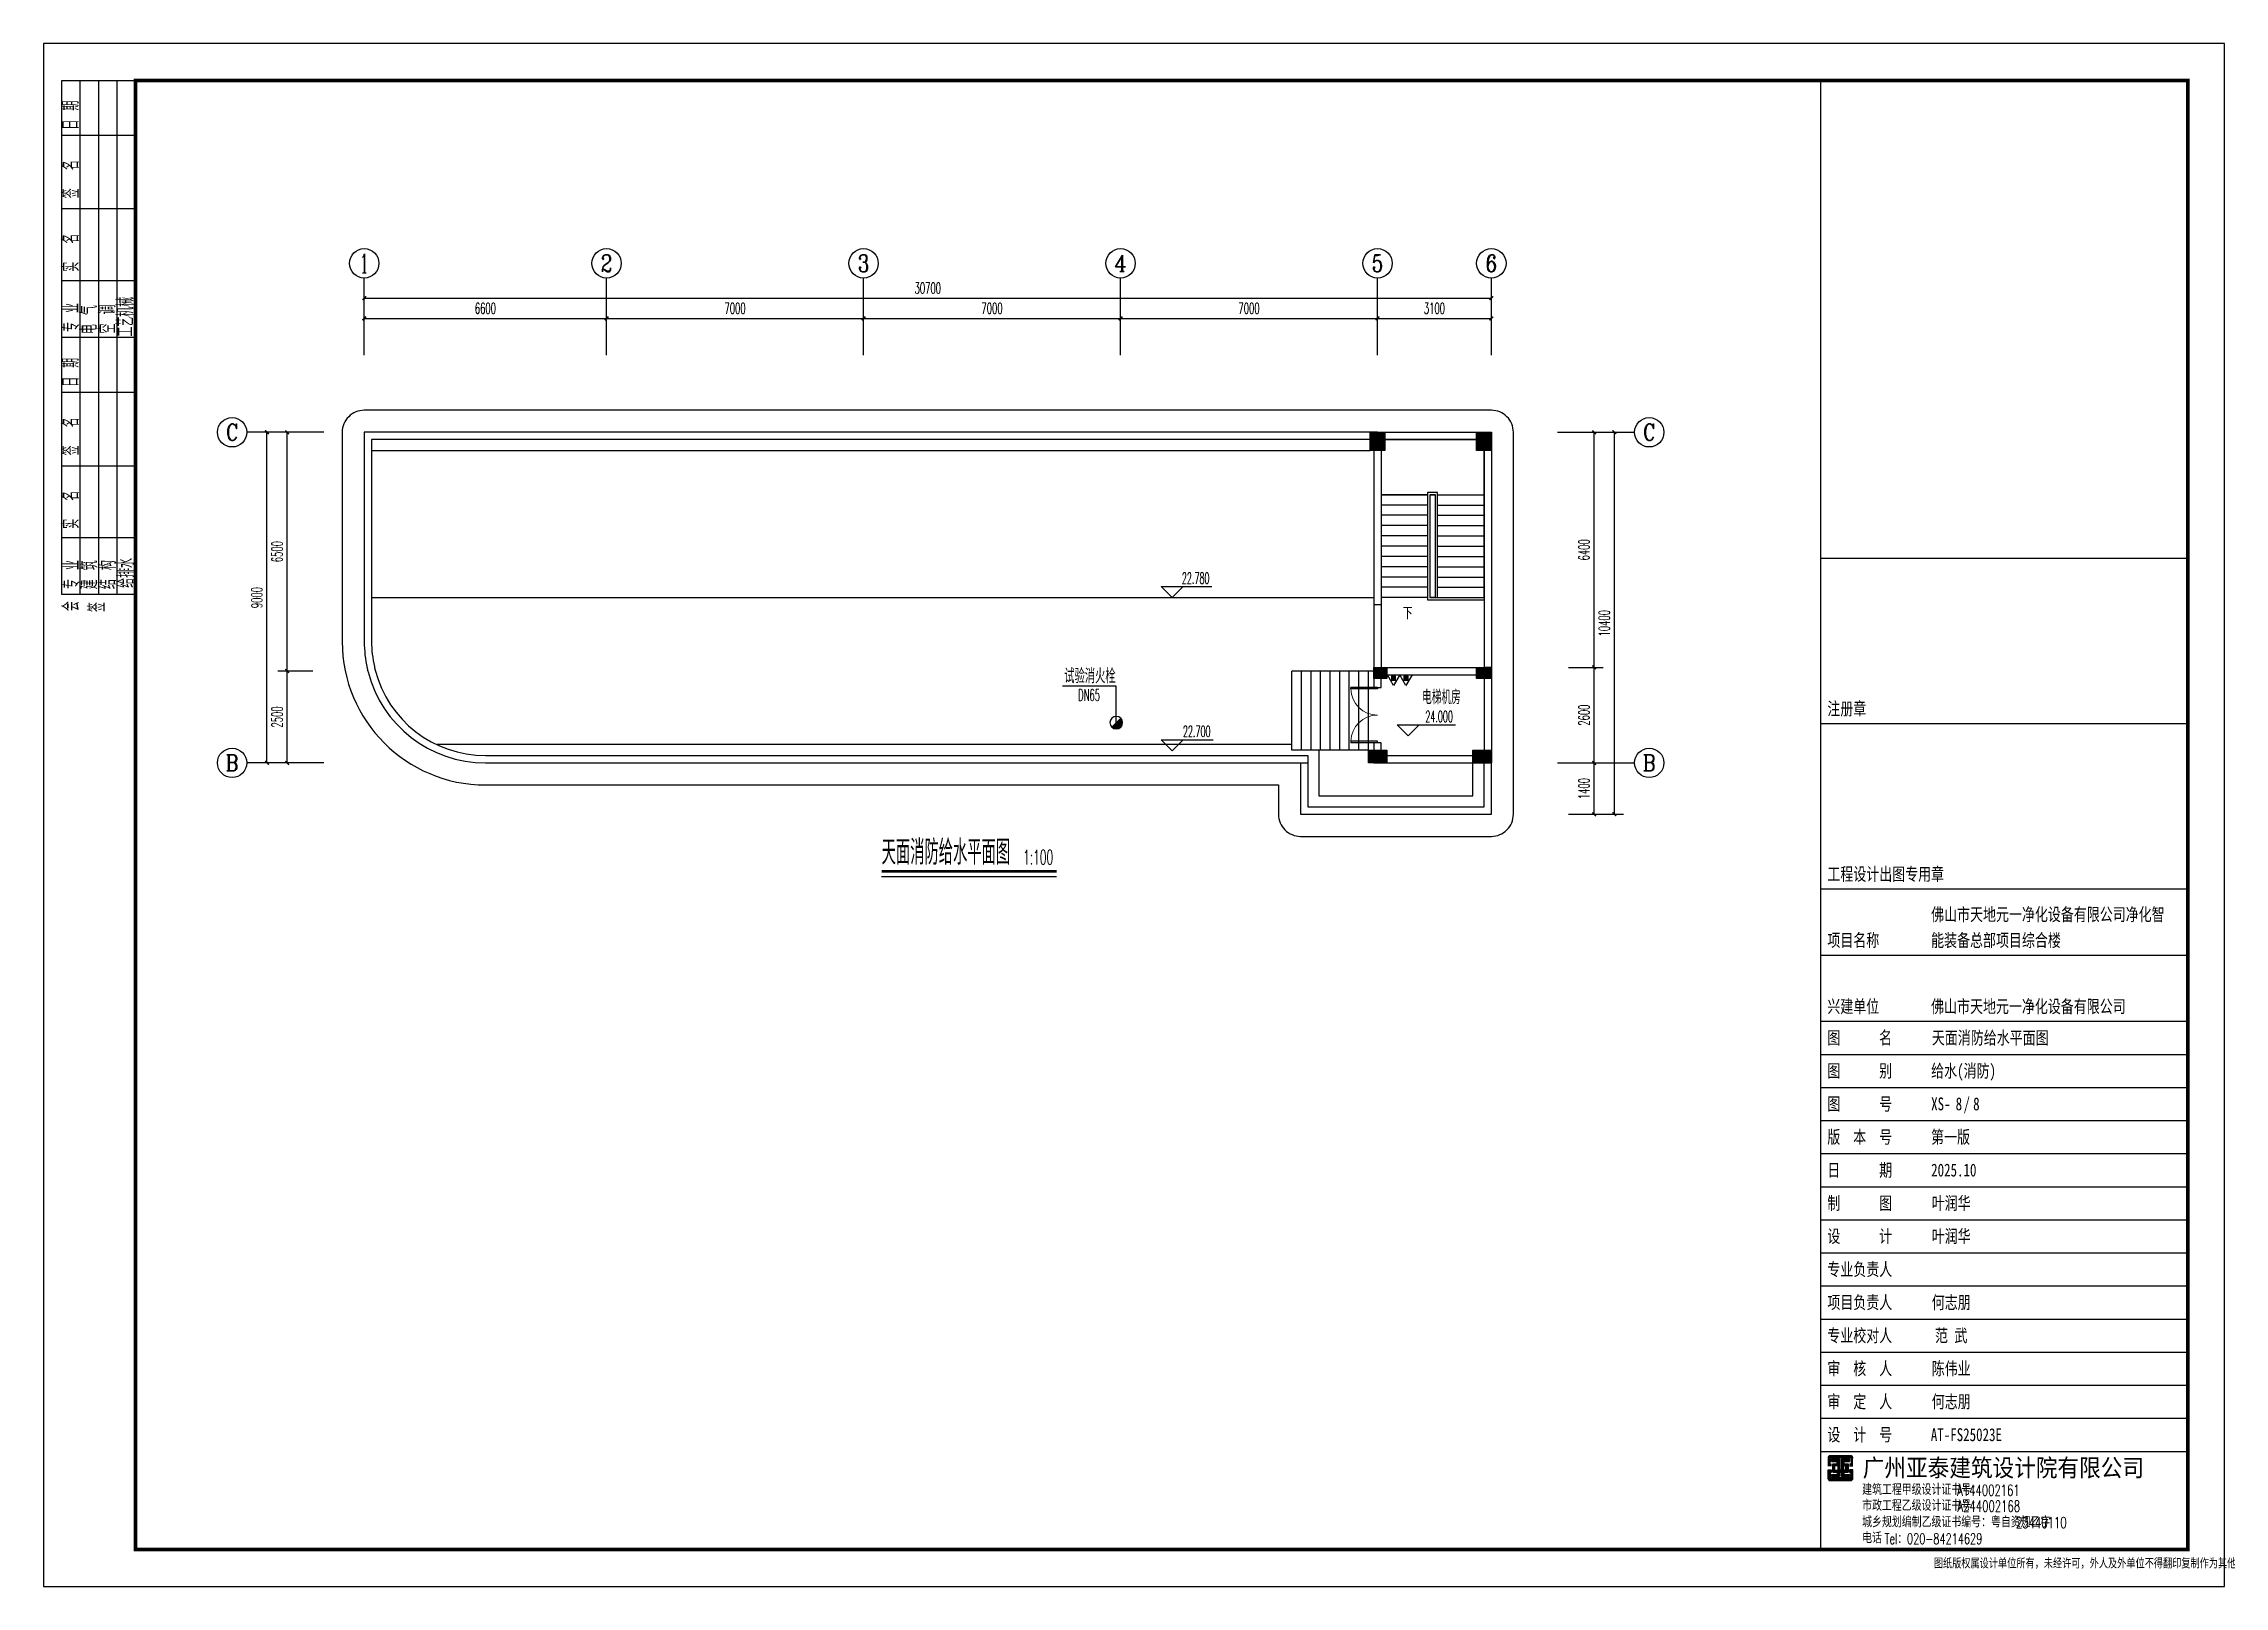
# Model space of a CAD drawing. Extents: x -1254782 to -617813, y -619975 to -323764.
# Drawn here: x -677213 to -617813, y -602575 to -560575 of the extents above; entities that cross this region are included whole.
import ezdxf
from ezdxf.enums import TextEntityAlignment as Align

# ---------------------------------------------------------------- set-up
doc = ezdxf.new("R2010")
doc.units = 0
doc.header["$LTSCALE"] = 1000
doc.header["$MEASUREMENT"] = 0
for name, color, linetype in [('2', 2, 'Continuous'), ('4', 4, 'Continuous'), ('9', 9, 'Continuous'), ('AXIS', 3, 'Continuous'), ('AXIS_TEXT', 7, 'Continuous'), ('DIM_ELEV', 3, 'Continuous'), ('DIM_SYMB', 3, 'Continuous'), ('EQUIP_消火栓', 7, 'Continuous'), ('EQUIP_灭火器', 7, 'Continuous'), ('PUB_TITLE', 4, 'Continuous'), ('STAIR', 2, 'Continuous'), ('TWT_LEAD', 3, 'Continuous'), ('TWT_TEXT', 7, 'Continuous'), ('WALL', 7, 'Continuous'), ('WALL-MOVE', 6, 'Continuous'), ('WINDOW', 4, 'Continuous'), ('框', 130, 'Continuous')]:
    doc.layers.add(name, color=color, linetype=linetype)
doc.styles.add('-宋体', font='simsun_0.shx', dxfattribs={"width": 0.8})
doc.styles.add('_TCH_AXIS', font='COMPLEX', dxfattribs={"bigfont": 'GBCBIG'})
doc.styles.add('_TCH_DIM', font='SIMPLEX.shx', dxfattribs={"width": 0.8, "bigfont": 'GBCBIG.shx'})
doc.styles.add('_TCH_DIM_T3', font='SIMPLEX.shx', dxfattribs={"width": 0.564706, "bigfont": 'GBCBIG.shx'})
doc.styles.add('COMPLEX', font='COMPLEX')
doc.styles.get("Standard").update_dxf_attribs({"font": 'gbenor.shx', "bigfont": 'gbcbig.shx'})
doc.styles.add('TBC', font='simhei_0.shx', dxfattribs={"width": 0.9})
doc.styles.add('天正', font='SIMPLEX.shx', dxfattribs={"width": 0.7, "bigfont": 'HZTXT.shx'})
doc.dimstyles.new('_TCH_ARCH&&100', dxfattribs={"dimtxt": 297.5, "dimasz": 100, "dimexe": 250, "dimexo": 300, "dimgap": 126.25, "dimtad": 1, "dimdec": 0, "dimzin": 0, "dimdsep": 46, "dimtxsty": '_TCH_DIM_T3', "dimblk": 'ARCHTICK', "dimcen": 0.09, "dimclrt": 7, "dimazin": 2, "dimtfac": 1, "dimtdec": 0, "dimtix": 1, "dimtmove": 2, "dimatfit": 3, "dimfxl": 1, "dimtolj": 1, "dimtzin": 0, "dimarcsym": 0})

msp = doc.modelspace()

# ---------------------------------------------------------------- texts
at = {"layer": 'DIM_SYMB', "color": 7}
for s, height, style, width, p in [('天面消防给水平面图', 675.18, '_TCH_DIM', 0.8, (-654386.6, -582926.2)), ('1:100', 400, '天正', 0.525, (-650529.2, -582926.2))]:
    msp.add_text(s, height=height, dxfattribs=dict(at, style=style, width=width)).set_placement(p)
at = {"layer": 'PUB_TITLE', "color": 4, "style": '-宋体', "width": 0.74}
msp.add_text('天面消防给水平面图', height=350, dxfattribs=at).set_placement((-625779.4, -587814))
msp.add_text('8', height=350, dxfattribs=at).set_placement((-625044.2, -589613.5), align=Align.CENTER)
at = {"layer": 'TWT_LEAD', "color": 7, "style": '天正'}
for s, height, width, p in [('试验消火栓', 400, 0.7, (-649412.5, -577989.3)), ('DN65', 320, 0.525, (-649035.9, -578469.3))]:
    msp.add_text(s, height=height, dxfattribs=dict(at, width=width)).set_placement(p)

# ---------------------------------------------------------------- blocks, each defined once
blk = doc.blocks.new('$DorLib2D$00000002')
for p, q in [((-0.5, 0), (-0.5, 0.4875)), ((-0.475, 0.4875), (-0.5, 0.4875)), ((-0.475, 0), (-0.475, 0.4875)), ((0.475, 0), (0.475, 0.4875)), ((0.475, 0.4875), (0.5, 0.4875)), ((0.5, 0), (0.5, 0.4875)), ((-0.5, 0), (-0.475, 0)), ((0.5, 0), (0.475, 0))]:
    blk.add_line(p, q)
at = {"lineweight": 13}
for centre, start, end in [((-0.4875, 0), 0, 88.53072), ((0.4875, 0), 91.46928, 180)]:
    blk.add_arc(centre, 0.4875, start, end, dxfattribs=at)
blk = doc.blocks.new('_ArchTick')
at = {"color": 0, "linetype": 'ByBlock', "const_width": 0.4}
blk.add_lwpolyline([(-0.5, -0.5), (0.5, 0.5)], dxfattribs=at)
blk = doc.blocks.new('*D284')
at = {"layer": 'AXIS', "color": 0, "lineweight": -2, "transparency": 16777216}
for p, q in [((4000, 18400), (4000, 19900)), ((4000, 19650), (34700, 19650)), ((34700, 18400), (34700, 19900))]:
    blk.add_line(p, q, dxfattribs=at)
at = {"layer": 'Defpoints', "color": 0, "transparency": 16777216}
for p in [(34700, 19650), (4000, 18100), (34700, 18100)]:
    blk.add_point(p, dxfattribs=at)
at = {"layer": 'AXIS', "color": 0, "lineweight": -2, "transparency": 16777216, "xscale": 100, "yscale": 100, "zscale": 100, "rotation": 180}
blk.add_blockref('_ArchTick', (4000, 19650), dxfattribs=at)
at = {"layer": 'AXIS', "color": 0, "lineweight": -2, "transparency": 16777216, "xscale": 100, "yscale": 100, "zscale": 100}
blk.add_blockref('_ArchTick', (34700, 19650), dxfattribs=at)
at = {"layer": 'AXIS', "color": 7, "transparency": 16777216, "insert": (19350, 19925), "char_height": 297.5, "attachment_point": 5, "style": '_TCH_DIM_T3'}
blk.add_mtext('\\A1;30700', dxfattribs=at)
blk = doc.blocks.new('*D285')
at = {"layer": 'AXIS', "color": 0, "lineweight": -2, "transparency": 16777216}
for p, q in [((4000, 18400), (4000, 19350)), ((4000, 19100), (10600, 19100)), ((10600, 18400), (10600, 19350))]:
    blk.add_line(p, q, dxfattribs=at)
at = {"layer": 'Defpoints', "color": 0, "transparency": 16777216}
for p in [(10600, 19100), (4000, 18100), (10600, 18100)]:
    blk.add_point(p, dxfattribs=at)
at = {"layer": 'AXIS', "color": 0, "lineweight": -2, "transparency": 16777216, "xscale": 100, "yscale": 100, "zscale": 100, "rotation": 180}
blk.add_blockref('_ArchTick', (4000, 19100), dxfattribs=at)
at = {"layer": 'AXIS', "color": 0, "lineweight": -2, "transparency": 16777216, "xscale": 100, "yscale": 100, "zscale": 100}
blk.add_blockref('_ArchTick', (10600, 19100), dxfattribs=at)
at = {"layer": 'AXIS', "color": 7, "transparency": 16777216, "insert": (7300, 19375), "char_height": 297.5, "attachment_point": 5, "style": '_TCH_DIM_T3'}
blk.add_mtext('\\A1;6600', dxfattribs=at)
blk = doc.blocks.new('*D286')
at = {"layer": 'AXIS', "color": 0, "lineweight": -2, "transparency": 16777216}
for p, q in [((10600, 18400), (10600, 19350)), ((10600, 19100), (17600, 19100)), ((17600, 18400), (17600, 19350))]:
    blk.add_line(p, q, dxfattribs=at)
at = {"layer": 'Defpoints', "color": 0, "transparency": 16777216}
for p in [(17600, 19100), (10600, 18100), (17600, 18100)]:
    blk.add_point(p, dxfattribs=at)
at = {"layer": 'AXIS', "color": 0, "lineweight": -2, "transparency": 16777216, "xscale": 100, "yscale": 100, "zscale": 100, "rotation": 180}
blk.add_blockref('_ArchTick', (10600, 19100), dxfattribs=at)
at = {"layer": 'AXIS', "color": 0, "lineweight": -2, "transparency": 16777216, "xscale": 100, "yscale": 100, "zscale": 100}
blk.add_blockref('_ArchTick', (17600, 19100), dxfattribs=at)
at = {"layer": 'AXIS', "color": 7, "transparency": 16777216, "insert": (14100, 19375), "char_height": 297.5, "attachment_point": 5, "style": '_TCH_DIM_T3'}
blk.add_mtext('\\A1;7000', dxfattribs=at)
blk = doc.blocks.new('*D287')
at = {"layer": 'AXIS', "color": 0, "lineweight": -2, "transparency": 16777216}
for p, q in [((17600, 18400), (17600, 19350)), ((17600, 19100), (24600, 19100)), ((24600, 18400), (24600, 19350))]:
    blk.add_line(p, q, dxfattribs=at)
at = {"layer": 'Defpoints', "color": 0, "transparency": 16777216}
for p in [(24600, 19100), (17600, 18100), (24600, 18100)]:
    blk.add_point(p, dxfattribs=at)
at = {"layer": 'AXIS', "color": 0, "lineweight": -2, "transparency": 16777216, "xscale": 100, "yscale": 100, "zscale": 100, "rotation": 180}
blk.add_blockref('_ArchTick', (17600, 19100), dxfattribs=at)
at = {"layer": 'AXIS', "color": 0, "lineweight": -2, "transparency": 16777216, "xscale": 100, "yscale": 100, "zscale": 100}
blk.add_blockref('_ArchTick', (24600, 19100), dxfattribs=at)
at = {"layer": 'AXIS', "color": 7, "transparency": 16777216, "insert": (21100, 19375), "char_height": 297.5, "attachment_point": 5, "style": '_TCH_DIM_T3'}
blk.add_mtext('\\A1;7000', dxfattribs=at)
blk = doc.blocks.new('*D288')
at = {"layer": 'AXIS', "color": 0, "lineweight": -2, "transparency": 16777216}
for p, q in [((24600, 18400), (24600, 19350)), ((24600, 19100), (31600, 19100)), ((31600, 18400), (31600, 19350))]:
    blk.add_line(p, q, dxfattribs=at)
at = {"layer": 'Defpoints', "color": 0, "transparency": 16777216}
for p in [(31600, 19100), (24600, 18100), (31600, 18100)]:
    blk.add_point(p, dxfattribs=at)
at = {"layer": 'AXIS', "color": 0, "lineweight": -2, "transparency": 16777216, "xscale": 100, "yscale": 100, "zscale": 100, "rotation": 180}
blk.add_blockref('_ArchTick', (24600, 19100), dxfattribs=at)
at = {"layer": 'AXIS', "color": 0, "lineweight": -2, "transparency": 16777216, "xscale": 100, "yscale": 100, "zscale": 100}
blk.add_blockref('_ArchTick', (31600, 19100), dxfattribs=at)
at = {"layer": 'AXIS', "color": 7, "transparency": 16777216, "insert": (28100, 19375), "char_height": 297.5, "attachment_point": 5, "style": '_TCH_DIM_T3'}
blk.add_mtext('\\A1;7000', dxfattribs=at)
blk = doc.blocks.new('*D289')
at = {"layer": 'AXIS', "color": 0, "lineweight": -2, "transparency": 16777216}
for p, q in [((31600, 18400), (31600, 19350)), ((31600, 19100), (34700, 19100)), ((34700, 18400), (34700, 19350))]:
    blk.add_line(p, q, dxfattribs=at)
at = {"layer": 'Defpoints', "color": 0, "transparency": 16777216}
for p in [(34700, 19100), (31600, 18100), (34700, 18100)]:
    blk.add_point(p, dxfattribs=at)
at = {"layer": 'AXIS', "color": 0, "lineweight": -2, "transparency": 16777216, "xscale": 100, "yscale": 100, "zscale": 100, "rotation": 180}
blk.add_blockref('_ArchTick', (31600, 19100), dxfattribs=at)
at = {"layer": 'AXIS', "color": 0, "lineweight": -2, "transparency": 16777216, "xscale": 100, "yscale": 100, "zscale": 100}
blk.add_blockref('_ArchTick', (34700, 19100), dxfattribs=at)
at = {"layer": 'AXIS', "color": 7, "transparency": 16777216, "insert": (33150, 19375), "char_height": 297.5, "attachment_point": 5, "style": '_TCH_DIM_T3'}
blk.add_mtext('\\A1;3100', dxfattribs=at)
blk = doc.blocks.new('_AXISO')
blk.add_circle((0, 0), 0.5)
at = {"layer": 'AXIS_TEXT', "style": 'COMPLEX', "width": 1.041667}
blk.add_attdef('A', text='', height=0.56, dxfattribs=at).set_placement((-0.25, -0.28), (0.25, -0.28), align=Align.FIT)
blk = doc.blocks.new('*D290')
at = {"layer": 'AXIS', "color": 0, "lineweight": -2, "transparency": 16777216}
for p, q in [((2600, 16000), (1100, 16000)), ((1350, 7000), (1350, 16000)), ((2600, 7000), (1100, 7000))]:
    blk.add_line(p, q, dxfattribs=at)
at = {"layer": 'Defpoints', "color": 0, "transparency": 16777216}
for p in [(1350, 16000), (2900, 16000), (2900, 7000)]:
    blk.add_point(p, dxfattribs=at)
at = {"layer": 'AXIS', "color": 0, "lineweight": -2, "transparency": 16777216, "xscale": 100, "yscale": 100, "zscale": 100}
for p, rotation in [((1350, 16000), 90), ((1350, 7000), 270)]:
    blk.add_blockref('_ArchTick', p, dxfattribs=dict(at, rotation=rotation))
at = {"layer": 'AXIS', "color": 7, "transparency": 16777216, "insert": (1075, 11500), "char_height": 297.5, "attachment_point": 5, "rotation": 90, "style": '_TCH_DIM_T3'}
blk.add_mtext('\\A1;9000', dxfattribs=at)
blk = doc.blocks.new('*D291')
at = {"layer": 'AXIS', "color": 0, "lineweight": -2, "transparency": 16777216}
for p, q in [((2600, 9500), (1650, 9500)), ((1900, 7000), (1900, 9500)), ((2600, 7000), (1650, 7000))]:
    blk.add_line(p, q, dxfattribs=at)
at = {"layer": 'Defpoints', "color": 0, "transparency": 16777216}
for p in [(1900, 9500), (2900, 9500), (2900, 7000)]:
    blk.add_point(p, dxfattribs=at)
at = {"layer": 'AXIS', "color": 0, "lineweight": -2, "transparency": 16777216, "xscale": 100, "yscale": 100, "zscale": 100}
for p, rotation in [((1900, 9500), 90), ((1900, 7000), 270)]:
    blk.add_blockref('_ArchTick', p, dxfattribs=dict(at, rotation=rotation))
at = {"layer": 'AXIS', "color": 7, "transparency": 16777216, "insert": (1625, 8250), "char_height": 297.5, "attachment_point": 5, "rotation": 90, "style": '_TCH_DIM_T3'}
blk.add_mtext('\\A1;2500', dxfattribs=at)
blk = doc.blocks.new('*D292')
at = {"layer": 'AXIS', "color": 0, "lineweight": -2, "transparency": 16777216}
for p, q in [((2600, 16000), (1650, 16000)), ((1900, 9500), (1900, 16000)), ((2600, 9500), (1650, 9500))]:
    blk.add_line(p, q, dxfattribs=at)
at = {"layer": 'Defpoints', "color": 0, "transparency": 16777216}
for p in [(1900, 16000), (2900, 16000), (2900, 9500)]:
    blk.add_point(p, dxfattribs=at)
at = {"layer": 'AXIS', "color": 0, "lineweight": -2, "transparency": 16777216, "xscale": 100, "yscale": 100, "zscale": 100}
for p, rotation in [((1900, 16000), 90), ((1900, 9500), 270)]:
    blk.add_blockref('_ArchTick', p, dxfattribs=dict(at, rotation=rotation))
at = {"layer": 'AXIS', "color": 7, "transparency": 16777216, "insert": (1625, 12750), "char_height": 297.5, "attachment_point": 5, "rotation": 90, "style": '_TCH_DIM_T3'}
blk.add_mtext('\\A1;6500', dxfattribs=at)
blk = doc.blocks.new('*D293')
at = {"layer": 'AXIS', "color": 0, "lineweight": -2, "transparency": 16777216}
for p, q in [((36800, 16000), (38300, 16000)), ((38050, 5600), (38050, 16000)), ((36800, 5600), (38300, 5600))]:
    blk.add_line(p, q, dxfattribs=at)
at = {"layer": 'Defpoints', "color": 0, "transparency": 16777216}
for p in [(36500, 16000), (38050, 16000), (36500, 5600)]:
    blk.add_point(p, dxfattribs=at)
at = {"layer": 'AXIS', "color": 0, "lineweight": -2, "transparency": 16777216, "xscale": 100, "yscale": 100, "zscale": 100}
for p, rotation in [((38050, 16000), 90), ((38050, 5600), 270)]:
    blk.add_blockref('_ArchTick', p, dxfattribs=dict(at, rotation=rotation))
at = {"layer": 'AXIS', "color": 7, "transparency": 16777216, "insert": (37775, 10800), "char_height": 297.5, "attachment_point": 5, "rotation": 90, "style": '_TCH_DIM_T3'}
blk.add_mtext('\\A1;10400', dxfattribs=at)
blk = doc.blocks.new('*D294')
at = {"layer": 'AXIS', "color": 0, "lineweight": -2, "transparency": 16777216}
for p, q in [((36800, 7000), (37750, 7000)), ((37500, 5600), (37500, 7000)), ((36800, 5600), (37750, 5600))]:
    blk.add_line(p, q, dxfattribs=at)
at = {"layer": 'Defpoints', "color": 0, "transparency": 16777216}
for p in [(36500, 7000), (37500, 7000), (36500, 5600)]:
    blk.add_point(p, dxfattribs=at)
at = {"layer": 'AXIS', "color": 0, "lineweight": -2, "transparency": 16777216, "xscale": 100, "yscale": 100, "zscale": 100}
for p, rotation in [((37500, 7000), 90), ((37500, 5600), 270)]:
    blk.add_blockref('_ArchTick', p, dxfattribs=dict(at, rotation=rotation))
at = {"layer": 'AXIS', "color": 7, "transparency": 16777216, "insert": (37225, 6300), "char_height": 297.5, "attachment_point": 5, "rotation": 90, "style": '_TCH_DIM_T3'}
blk.add_mtext('\\A1;1400', dxfattribs=at)
blk = doc.blocks.new('*D295')
at = {"layer": 'AXIS', "color": 0, "lineweight": -2, "transparency": 16777216}
for p, q in [((36800, 9600), (37750, 9600)), ((37500, 7000), (37500, 9600)), ((36800, 7000), (37750, 7000))]:
    blk.add_line(p, q, dxfattribs=at)
at = {"layer": 'Defpoints', "color": 0, "transparency": 16777216}
for p in [(36500, 9600), (37500, 9600), (36500, 7000)]:
    blk.add_point(p, dxfattribs=at)
at = {"layer": 'AXIS', "color": 0, "lineweight": -2, "transparency": 16777216, "xscale": 100, "yscale": 100, "zscale": 100}
for p, rotation in [((37500, 9600), 90), ((37500, 7000), 270)]:
    blk.add_blockref('_ArchTick', p, dxfattribs=dict(at, rotation=rotation))
at = {"layer": 'AXIS', "color": 7, "transparency": 16777216, "insert": (37225, 8300), "char_height": 297.5, "attachment_point": 5, "rotation": 90, "style": '_TCH_DIM_T3'}
blk.add_mtext('\\A1;2600', dxfattribs=at)
blk = doc.blocks.new('*D296')
at = {"layer": 'AXIS', "color": 0, "lineweight": -2, "transparency": 16777216}
for p, q in [((36800, 16000), (37750, 16000)), ((37500, 9600), (37500, 16000)), ((36800, 9600), (37750, 9600))]:
    blk.add_line(p, q, dxfattribs=at)
at = {"layer": 'Defpoints', "color": 0, "transparency": 16777216}
for p in [(36500, 16000), (37500, 16000), (36500, 9600)]:
    blk.add_point(p, dxfattribs=at)
at = {"layer": 'AXIS', "color": 0, "lineweight": -2, "transparency": 16777216, "xscale": 100, "yscale": 100, "zscale": 100}
for p, rotation in [((37500, 16000), 90), ((37500, 9600), 270)]:
    blk.add_blockref('_ArchTick', p, dxfattribs=dict(at, rotation=rotation))
at = {"layer": 'AXIS', "color": 7, "transparency": 16777216, "insert": (37225, 12800), "char_height": 297.5, "attachment_point": 5, "rotation": 90, "style": '_TCH_DIM_T3'}
blk.add_mtext('\\A1;6400', dxfattribs=at)
blk = doc.blocks.new('A$C29A34EED')
at = {"layer": '框'}
for p, q in [((0, 461), (0, 14461)), ((0, 14461), (2000, 14461)), ((500, 461), (500, 14461)), ((1000, 461), (1000, 14461)), ((1500, 461), (1500, 14461)), ((2000, 461), (2000, 14461)), ((2000, 12961), (0, 12961)), ((2000, 10961), (0, 10961)), ((2000, 9005), (0, 9005)), ((2000, 7461), (0, 7461)), ((2000, 5961), (0, 5961)), ((2000, 3961), (0, 3961)), ((2000, 2005), (0, 2005)), ((2000, 461), (0, 461))]:
    blk.add_line(p, q, dxfattribs=at)
at = {"layer": '框', "style": '_TCH_DIM', "width": 0.8}
for s, p in [('日 期', (462, 13120)), ('签  名', (466, 11253)), ('实  名', (466, 9253)), ('专 业', (472, 7613)), ('空 调', (1460, 7573)), ('工艺机械', (1953, 7486)), ('电 气', (957, 7555)), ('日 期', (462, 6120)), ('签  名', (466, 4253)), ('实  名', (466, 2253)), ('专 业', (480, 613)), ('建 筑', (967, 607)), ('结 构', (1470, 612)), ('给排水', (1970, 645)), ('会', (470, 12)), ('签', (1174, -12))]:
    blk.add_text(s, height=450, rotation=90, dxfattribs=at).set_placement(p)
blk = doc.blocks.new('A$C54597E38')
at = {"layer": '9'}
h = blk.add_hatch(dxfattribs=at)
h.set_pattern_fill('ANSI31', color=256, scale=70.630202, angle=135, style=0)
h.set_pattern_definition([(180, (-153496.256, -56662.455), (-2e-15, -8.82877527), [])])
edge = h.paths.add_edge_path()
edge.add_line((99, 458), (99, 400))
edge.add_line((99, 400), (0, 400))
edge.add_line((0, 400), (0, 620))
edge.add_arc((64, 620), 63.6, 90, 180, ccw=False)
edge.add_line((64, 683), (622, 683))
edge.add_arc((622, 620), 63.6, 0, 90, ccw=False)
edge.add_line((685, 620), (685, 396))
edge.add_line((685, 396), (594, 396))
edge.add_line((594, 396), (594, 463))
edge.add_line((594, 463), (614, 463))
edge.add_line((614, 463), (624, 463))
edge.add_line((624, 463), (624, 613))
edge.add_line((624, 613), (68, 613))
edge.add_line((68, 613), (68, 458))
edge.add_line((68, 458), (99, 458))
h.paths.add_polyline_path([(369, 293), (369, 582), (586, 582), (586, 519), (436, 519), (436, 458), (557, 458), (557, 225), (431, 225), (431, 166), (588, 166), (588, 112), (370, 112), (370, 226), (321, 226), (321, 112), (103, 112), (103, 166), (260, 166), (260, 225), (133, 225), (133, 458), (255, 458), (255, 519), (104, 519), (104, 582), (321, 582), (321, 293)])
h.paths.add_polyline_path([(196, 399), (265, 399), (265, 289), (196, 289)], flags=16)
h.paths.add_polyline_path([(494, 399), (425, 399), (425, 289), (494, 289)], flags=16)
edge = h.paths.add_edge_path()
edge.add_line((99, 225), (99, 283))
edge.add_line((99, 283), (0, 283))
edge.add_line((0, 283), (0, 64))
edge.add_arc((64, 64), 63.6, 180, 270)
edge.add_line((64, 0), (622, 0))
edge.add_arc((622, 64), 63.6, 270, 360)
edge.add_line((685, 64), (685, 287))
edge.add_line((685, 287), (594, 287))
edge.add_line((594, 287), (594, 220))
edge.add_line((594, 220), (614, 220))
edge.add_line((614, 220), (624, 220))
edge.add_line((624, 220), (624, 71))
edge.add_line((624, 71), (68, 71))
edge.add_line((68, 71), (68, 225))
edge.add_line((68, 225), (99, 225))
blk.add_lwpolyline([(99, 225), (99, 283), (0, 283), (0, 64, 0.414214), (64, 0), (622, 0, 0.414214), (685, 64), (685, 287), (594, 287), (594, 220), (614, 220), (624, 220), (624, 71), (68, 71), (68, 225)], format="xyb", close=True, dxfattribs=at)
blk.add_lwpolyline([(369, 293), (369, 293), (369, 582), (586, 582), (586, 519), (436, 519), (436, 458), (557, 458), (557, 225), (431, 225), (431, 166), (588, 166), (588, 112), (370, 112), (370, 226), (321, 226), (321, 112), (103, 112), (103, 166), (260, 166), (260, 225), (133, 225), (133, 458), (255, 458), (255, 519), (104, 519), (104, 582), (321, 582), (321, 293), (369, 293)], dxfattribs=at)
blk.add_lwpolyline([(494, 399), (425, 399), (425, 289), (494, 289)], close=True, dxfattribs=at)
blk = doc.blocks.new('消防框')
at = {"layer": '4'}
blk.add_line((-66927, 44194), (-66927, 17778), dxfattribs=at)
at = {"layer": '框'}
for p, q in [((-76927, 57778), (-76927, 17778)), ((-66927, 57778), (-66927, 17778)), ((-76927, 44769), (-66927, 44769)), ((-76927, 44194), (-76927, 17778)), ((-76927, 40266), (-66927, 40266)), ((-76927, 35764), (-66927, 35764)), ((-76927, 33962), (-66927, 33962)), ((-76927, 32161), (-66927, 32161)), ((-76927, 31261), (-66926, 31261)), ((-76927, 30360), (-66927, 30360)), ((-76927, 29459), (-66927, 29459)), ((-76927, 28559), (-66926, 28559)), ((-76927, 27658), (-66926, 27658)), ((-76927, 26758), (-66926, 26758)), ((-76927, 25857), (-66926, 25857)), ((-76927, 24956), (-66926, 24956)), ((-76927, 24056), (-66927, 24056)), ((-76927, 23155), (-66926, 23155)), ((-76927, 22255), (-66926, 22255)), ((-76927, 21354), (-66926, 21354)), ((-76927, 20453), (-66926, 20453))]:
    blk.add_line(p, q, dxfattribs=at)
at = {"layer": '4'}
blk.add_blockref('A$C54597E38', (-76728, 19659), dxfattribs=at)
at = {"layer": 'TWT_TEXT', "style": 'TBC', "width": 0.9}
blk.add_text('广州亚泰建筑设计院有限公司', height=480, dxfattribs=at).set_placement((-75777, 19767))
at = {"layer": 'TWT_TEXT', "style": '_TCH_DIM'}
for s, height, p in [('建筑工程甲级设计证书号：', 300, (-75794, 19266)), ('市政工程乙级设计证书号：', 300, (-75794, 18833)), ('城乡规划编制乙级证书编号：粤自资规乙字', 300, (-75794, 18384)), ('电话', 300, (-75794, 17950)), ('图纸版权属设计单位所有，未经许可，外人及外单位不得翻印复制作为其他工程之用', 249.73, (-73842, 17267))]:
    blk.add_text(s, height=height, rotation=359.99972, dxfattribs=at).set_placement(p)
at = {"layer": 'TWT_TEXT', "style": '天正', "width": 0.67}
for s, height, p in [('A144002161', 300, (-73207, 19244)), ('A244002168', 300, (-73197, 18811)), ('23440110', 300, (-71602, 18365)), ('Tel：020-84214629', 290, (-75183, 17930))]:
    blk.add_text(s, height=height, rotation=359.99972, dxfattribs=at).set_placement(p)
at = {"layer": '框', "style": '-宋体', "width": 0.74}
for s, p in [('注册章', (-76742, 40497)), ('工程设计出图专用章', (-76741, 35995)), ('佛山市天地元一净化设备有限公司净化智', (-73914, 34897)), ('项目名称', (-76741, 34193)), ('能装备总部项目综合楼', (-73914, 34193)), ('兴建单位', (-76741, 32392)), ('佛山市天地元一净化设备有限公司', (-73915, 32392)), ('图      名', (-76741, 31539)), ('图      别', (-76741, 30638)), ('给水(消防)', (-73914, 30638)), ('图      号', (-76741, 29737)), ('XS-  /', (-73914, 29737)), ('8', (-72770, 29737)), ('版  本  号', (-76742, 28837)), ('第一版', (-73915, 28837)), ('日      期', (-76741, 27936)), ('2025.10', (-73914, 27936)), ('制      图', (-76741, 27036)), ('设      计', (-76741, 26135)), ('专业负责人', (-76741, 25235)), ('项目负责人', (-76741, 24334)), ('专业校对人', (-76741, 23433)), ('审  核  人', (-76741, 22533)), ('审  定  人', (-76741, 21632)), ('设  计  号', (-76741, 20732)), ('AT-FS25023E', (-73923, 20732))]:
    blk.add_text(s, height=350, dxfattribs=at).set_placement(p)
for s, p in [('叶润华', (-73368, 27036)), ('叶润华', (-73368, 26135)), ('何志朋', (-73368, 24334)), ('范 武', (-73368, 23433)), ('陈伟业', (-73368, 22533)), ('何志朋', (-73368, 21632))]:
    blk.add_text(s, height=350, dxfattribs=at).set_placement(p, align=Align.CENTER)
blk = doc.blocks.new('A$C21C844B0')
at = {"layer": '4'}
for name, p in [('A$C29A34EED', (0, 26072)), ('消防框', (124827, -17245))]:
    blk.add_blockref(name, p, dxfattribs=at)
blk = doc.blocks.new('$TwtSys$00000386')
blk.add_line((-93, 93, 0), (93, -93, 0))
blk.add_circle((0, 0, 0), 131)
at = {"color": 0}
for points in [[(34, -127, 0), (-127, 34, 0), (93, -93, 0), (-93, 93, 0)], [(-34, -127, 0), (-127, -34, 0), (34, -127, 0), (-127, 34, 0)], [(-93, -93, 0), (-93, -93, 0), (-34, -127, 0), (-127, -34, 0)]]:
    blk.add_solid(points, dxfattribs=at)
at = {"flags": 9}
blk.add_attdef('A', (0, 0, 0), '', height=0.00524, dxfattribs=at)
blk = doc.blocks.new('$TwtSys$00000546')
h = blk.add_hatch()
h.set_pattern_fill('ANSI31', color=256, scale=200, style=0)
h.set_pattern_definition([(45, (-38543.802, -6670.83), (-17.67767, 17.67767), [])])
h.paths.add_polyline_path([(-65, 174), (65, 174), (65, 44), (-65, 44)])
for points in [[(0, 344), (-198, 0), (198, 0)], [(-65, 174), (65, 174), (65, 44), (-65, 44)]]:
    blk.add_lwpolyline(points, close=True)
blk = doc.blocks.new('A$C0535357A')
for p, q in [((31500, 11300), (31500, 9600)), ((31700, 11300), (31700, 9600)), ((31350, 7350), (31350, 9500))]:
    blk.add_line(p, q)
blk.add_lwpolyline([(28900, 6400), (28900, 5600, 0.4142136), (29500, 5000), (34700, 5000, 0.4142136), (35300, 5600), (35300, 16000, 0.4142136), (34700, 16600), (4000, 16600, 0.4142136), (3400, 16000), (3400, 10300, 0.4142135), (7300, 6400), (28900, 6400)], format="xyb")
at = {"layer": '2'}
for p, q in [((31800, 9500), (29270, 9500)), ((29270, 7350), (29270, 9500)), ((29530, 7350), (29530, 9500)), ((29790, 7350), (29790, 9500)), ((30050, 7350), (30050, 9500)), ((30310, 7350), (30310, 9500)), ((30570, 7350), (30570, 9500)), ((30830, 7350), (30830, 9500)), ((31090, 7350), (31090, 9500)), ((31350, 7350), (29270, 7350))]:
    blk.add_line(p, q, dxfattribs=at)
at = {"layer": '9'}
for p, q in [((4200, 15500), (31400, 15500)), ((4200, 11500), (31500, 11500)), ((29270, 7500), (5988.1, 7500))]:
    blk.add_line(p, q, dxfattribs=at)
for points in [[(31800, 15500), (31400, 15500), (31400, 16000), (31800, 16000)], [(34300, 16000), (34700, 16000), (34700, 15500), (34300, 15500)], [(31500, 9600), (31850, 9600), (31850, 9300), (31500, 9300)], [(34300, 9600), (34700, 9600), (34700, 9300), (34300, 9300)], [(31850, 7000), (31350, 7000), (31350, 7350), (31850, 7350)], [(34200, 7350), (34700, 7350), (34700, 7000), (34200, 7000)]]:
    blk.add_lwpolyline(points, close=True, dxfattribs=at)
blk.add_lwpolyline([(30000, 7350), (30000, 6100), (34200, 6100), (34200, 7000)], dxfattribs=at)
for points in [[(31400, 16000), (31800, 16000), (31400, 15500), (31800, 15500)], [(34300, 16000), (34700, 16000), (34300, 15500), (34700, 15500)], [(31500, 9600), (31850, 9600), (31500, 9300), (31850, 9300)], [(34300, 9600), (34700, 9600), (34300, 9300), (34700, 9300)], [(31350, 7350), (31850, 7350), (31350, 7000), (31850, 7000)], [(34200, 7350), (34700, 7350), (34200, 7000), (34700, 7000)]]:
    blk.add_solid(points, dxfattribs=at)
at = {"layer": 'AXIS'}
for p, q in [((4000, 18100), (4000, 20200)), ((10600, 18100), (10600, 20200)), ((17600, 18100), (17600, 20200)), ((24600, 18100), (24600, 20200)), ((31600, 18100), (31600, 20200)), ((34700, 18100), (34700, 20200)), ((2900, 16000), (800, 16000)), ((36500, 16000), (38600, 16000)), ((2900, 7000), (800, 7000)), ((36500, 7000), (38600, 7000))]:
    blk.add_line(p, q, dxfattribs=at)
at = {"layer": 'DIM_ELEV'}
for p, q in [((26002.8, 11500), (25702.8, 11800)), ((25702.8, 11800), (27090.6, 11800)), ((26002.8, 11500), (26302.8, 11800)), ((32433.1, 7732.8), (32133.1, 8032.8)), ((32133.1, 8032.8), (33721.8, 8032.8)), ((32433.1, 7732.8), (32733.1, 8032.8)), ((26002.8, 7328.6), (25702.8, 7628.6)), ((25702.8, 7628.6), (27119.9, 7628.6)), ((26002.8, 7328.6), (26302.8, 7628.6))]:
    blk.add_line(p, q, dxfattribs=at)
at = {"layer": 'DIM_SYMB'}
blk.add_lwpolyline([(32362.5, 11360, 0, 0, 0), (32362.5, 15050, 0, 0, 0), (33837.5, 15050, 0, 0, 0), (33837.5, 11940, 80, 0, 0), (33837.5, 11640, 0, 0, 0)], format="xyseb", dxfattribs=at)
at = {"layer": 'STAIR'}
for p, q in [((34500, 15800), (31700, 15800)), ((31700, 15800), (31700, 14300)), ((34500, 14300), (34500, 15800)), ((31700, 14300), (31700, 11500)), ((32965, 14300), (31700, 14300)), ((31700, 14300), (32965, 14300)), ((33235, 14360), (32965, 14360)), ((32965, 14360), (32965, 11440)), ((33025, 14300), (33025, 11500)), ((33175, 14300), (33025, 14300)), ((33025, 14300), (33025, 11500)), ((33025, 14300), (33175, 14300)), ((33175, 11500), (33175, 14300)), ((33175, 11500), (33175, 14300)), ((33235, 11500), (33235, 14360)), ((33235, 14300), (34500, 14300)), ((33235, 14300), (34500, 14300)), ((34500, 11500), (34500, 14300)), ((32965, 14020), (31700, 14020)), ((32965, 13740), (31700, 13740)), ((33235, 14020), (34500, 14020)), ((33235, 13740), (34500, 13740)), ((32965, 13460), (31700, 13460)), ((32965, 13180), (31700, 13180)), ((33235, 13460), (34500, 13460)), ((33235, 13180), (34500, 13180)), ((32965, 12900), (31700, 12900)), ((32965, 12620), (31700, 12620)), ((33235, 12900), (34500, 12900)), ((33235, 12620), (34500, 12620)), ((32965, 12340), (31700, 12340)), ((32965, 12060), (31700, 12060)), ((33235, 12340), (34500, 12340)), ((33235, 12060), (34500, 12060)), ((32965, 11780), (31700, 11780)), ((32965, 11500), (31700, 11500)), ((32965, 11440), (34500, 11440)), ((33025, 11500), (34500, 11500)), ((33175, 11500), (33025, 11500)), ((33175, 11500), (33235, 11500)), ((33175, 11500), (33235, 11500)), ((33235, 11780), (34500, 11780)), ((33235, 11500), (34500, 11500)), ((34500, 11500), (34500, 11440))]:
    blk.add_line(p, q, dxfattribs=at)
at = {"layer": 'WALL'}
for p, q in [((31500, 9600), (34700, 9600)), ((31500, 9600), (31500, 9050)), ((34700, 9600), (34700, 7000)), ((31500, 9050), (31700, 9050)), ((31700, 9400), (34500, 9400)), ((31700, 9050), (31700, 9400)), ((34500, 9400), (34500, 7200)), ((31700, 7550), (31500, 7550)), ((31500, 7550), (31500, 7000)), ((31700, 7200), (31700, 7550)), ((31700, 7200), (34500, 7200)), ((31500, 7000), (34700, 7000))]:
    blk.add_line(p, q, dxfattribs=at)
for radius in [3300, 3100]:
    blk.add_arc((7300, 10300), radius, 192.635625, 194.477512, dxfattribs=at)
at = {"layer": 'WALL-MOVE'}
for p, q in [((4000, 16000), (4000, 10300)), ((31600, 16000), (4000, 16000)), ((4200, 15800), (4200, 10300)), ((31500, 15800), (4200, 15800)), ((31500, 15800), (31500, 11300)), ((31600, 16000), (34700, 16000)), ((31700, 15800), (31700, 11300)), ((31700, 15800), (34500, 15800)), ((34500, 15800), (34500, 9600)), ((34700, 16000), (34700, 9600)), ((31700, 11300), (31500, 11300)), ((34700, 9600), (34500, 9600)), ((7300, 7200), (29700, 7200)), ((29700, 7200), (29700, 7000)), ((7300, 7000), (29700, 7000))]:
    blk.add_line(p, q, dxfattribs=at)
for points in [[(29700, 7200), (29700, 5800), (34500, 5800), (34500, 7000)], [(29500, 7000), (29500, 5600), (34700, 5600), (34700, 7000)]]:
    blk.add_lwpolyline(points, dxfattribs=at)
for radius, start, end in [(3300, 180, 192.635625), (3100, 180, 192.635625), (3300, 192.635625, 194.477512), (3100, 192.635625, 194.477512), (3100, 194.477512, 270), (3300, 194.477512, 270)]:
    blk.add_arc((7300, 10300), radius, start, end, dxfattribs=at)
at = {"layer": 'AXIS'}
ref = blk.add_blockref('_AXISO', (4000, 20600), dxfattribs=dict(at, xscale=800, yscale=800, zscale=800))
ref.add_attrib('A', '1', dxfattribs={"layer": 'AXIS_TEXT', "height": 514.7, "style": '_TCH_AXIS'}).set_placement((3889.7, 20342.6), (4110.3, 20342.6), align=Align.FIT)
ref = blk.add_blockref('_AXISO', (10600, 20600), dxfattribs=dict(at, xscale=800, yscale=800, zscale=800))
ref.add_attrib('A', '2', dxfattribs={"layer": 'AXIS_TEXT', "height": 465.9, "style": '_TCH_AXIS'}).set_placement((10444.7, 20367), (10755.3, 20367), align=Align.FIT)
ref = blk.add_blockref('_AXISO', (17600, 20600), dxfattribs=dict(at, xscale=800, yscale=800, zscale=800))
ref.add_attrib('A', '3', dxfattribs={"layer": 'AXIS_TEXT', "height": 465.9, "style": '_TCH_AXIS'}).set_placement((17444.7, 20367), (17755.3, 20367), align=Align.FIT)
ref = blk.add_blockref('_AXISO', (24600, 20600), dxfattribs=dict(at, xscale=800, yscale=800, zscale=800))
ref.add_attrib('A', '4', dxfattribs={"layer": 'AXIS_TEXT', "height": 445.4, "style": '_TCH_AXIS'}).set_placement((24430.3, 20377.3), (24769.7, 20377.3), align=Align.FIT)
ref = blk.add_blockref('_AXISO', (31600, 20600), dxfattribs=dict(at, xscale=800, yscale=800, zscale=800))
ref.add_attrib('A', '5', dxfattribs={"layer": 'AXIS_TEXT', "height": 465.9, "style": '_TCH_AXIS'}).set_placement((31444.7, 20367), (31755.3, 20367), align=Align.FIT)
ref = blk.add_blockref('_AXISO', (34700, 20600), dxfattribs=dict(at, xscale=800, yscale=800, zscale=800))
ref.add_attrib('A', '6', dxfattribs={"layer": 'AXIS_TEXT', "height": 465.9, "style": '_TCH_AXIS'}).set_placement((34544.7, 20367), (34855.3, 20367), align=Align.FIT)
ref = blk.add_blockref('_AXISO', (400, 16000), dxfattribs=dict(at, xscale=800, yscale=800, zscale=800))
ref.add_attrib('A', 'C', dxfattribs={"layer": 'AXIS_TEXT', "height": 455.7, "style": '_TCH_AXIS'}).set_placement((237.3, 15772.2), (562.7, 15772.2), align=Align.FIT)
ref = blk.add_blockref('_AXISO', (39000, 16000), dxfattribs=dict(at, xscale=800, yscale=800, zscale=800))
ref.add_attrib('A', 'C', dxfattribs={"layer": 'AXIS_TEXT', "height": 455.7, "style": '_TCH_AXIS'}).set_placement((38837.3, 15772.2), (39162.7, 15772.2), align=Align.FIT)
ref = blk.add_blockref('_AXISO', (400, 7000), dxfattribs=dict(at, xscale=800, yscale=800, zscale=800))
ref.add_attrib('A', 'B', dxfattribs={"layer": 'AXIS_TEXT', "height": 435.3, "style": '_TCH_AXIS'}).set_placement((223.8, 6782.4), (576.2, 6782.4), align=Align.FIT)
ref = blk.add_blockref('_AXISO', (39000, 7000), dxfattribs=dict(at, xscale=800, yscale=800, zscale=800))
ref.add_attrib('A', 'B', dxfattribs={"layer": 'AXIS_TEXT', "height": 435.3, "style": '_TCH_AXIS'}).set_placement((38823.8, 6782.4), (39176.2, 6782.4), align=Align.FIT)
at = {"layer": 'WINDOW', "xscale": -1500, "yscale": -1500, "zscale": -1500, "rotation": 270}
blk.add_blockref('$DorLib2D$00000002', (31600, 8300), dxfattribs=at)
at = {"layer": 'DIM_ELEV', "color": 7, "style": '天正', "width": 0.525}
for s, p in [('22.780', (26270.2, 11876)), ('24.000', (32901.4, 8108.8)), ('22.700', (26299.5, 7704.6))]:
    blk.add_text(s, height=304, dxfattribs=at).set_placement(p)
at = {"layer": 'DIM_SYMB', "color": 7, "style": '_TCH_DIM', "width": 0.8}
blk.add_text('下', height=337.6, dxfattribs=at).set_placement((32286.5, 10905))
at = {"layer": 'TWT_TEXT', "style": '_TCH_DIM', "width": 0.8}
blk.add_text('电梯机房', height=385.82, dxfattribs=at).set_placement((32814.9, 8597))
at = {"layer": 'AXIS'}
for p1, p2, distance, picture, middle in [((4000, 18100), (34700, 18100), 1550, '*D284', (19350, 19925)), ((4000, 18100), (10600, 18100), 1000, '*D285', (7300, 19375)), ((10600, 18100), (17600, 18100), 1000, '*D286', (14100, 19375)), ((17600, 18100), (24600, 18100), 1000, '*D287', (21100, 19375)), ((24600, 18100), (31600, 18100), 1000, '*D288', (28100, 19375)), ((31600, 18100), (34700, 18100), 1000, '*D289', (33150, 19375)), ((2900, 7000), (2900, 16000), 1550, '*D290', (1075, 11500)), ((2900, 9500), (2900, 16000), 1000, '*D292', (1625, 12750)), ((36500, 5600), (36500, 16000), -1550, '*D293', (37775, 10800)), ((36500, 9600), (36500, 16000), -1000, '*D296', (37225, 12800)), ((2900, 7000), (2900, 9500), 1000, '*D291', (1625, 8250)), ((36500, 7000), (36500, 9600), -1000, '*D295', (37225, 8300)), ((36500, 5600), (36500, 7000), -1000, '*D294', (37225, 6300))]:
    dim = blk.add_aligned_dim(p1=p1, p2=p2, distance=distance, dimstyle='_TCH_ARCH&&100', dxfattribs=at)
    dim.commit()
    dim.dimension.update_dxf_attribs({"geometry": picture, "text_midpoint": middle})

# ---------------------------------------------------------------- linework, layer by layer
at = {"layer": 'DIM_SYMB', "const_width": 70}
msp.add_lwpolyline([(-654386.6, -583110.9), (-649619.2, -583110.9)], dxfattribs=at)
at = {"layer": 'DIM_SYMB'}
msp.add_lwpolyline([(-654386.6, -583250.9), (-649619.2, -583250.9)], dxfattribs=at)
at = {"layer": 'PUB_TITLE'}
msp.add_lwpolyline([(-677212.8, -602574.7), (-617812.8, -602574.7), (-617812.8, -560574.7), (-677212.8, -560574.7)], close=True, dxfattribs=at)
at = {"layer": 'PUB_TITLE', "const_width": 100}
msp.add_lwpolyline([(-674712.8, -601574.7), (-618812.8, -601574.7), (-618812.8, -561574.7), (-674712.8, -561574.7)], close=True, dxfattribs=at)
at = {"layer": 'TWT_LEAD'}
for p, q in [((-647996.3, -578069.3), (-649459.5, -578069.3)), ((-647996.3, -579059.7), (-647996.3, -578069.3))]:
    msp.add_line(p, q, dxfattribs=at)

# ---------------------------------------------------------------- block references
at = {"layer": '4'}
msp.add_blockref('A$C21C844B0', (-676712.8, -602107.2), dxfattribs=at)
at = {"layer": '9'}
msp.add_blockref('A$C0535357A', (-672479.2, -587155.5), dxfattribs=at)
at = {"layer": 'EQUIP_消火栓', "xscale": 1.3, "yscale": -1.3, "zscale": 1.3, "rotation": 180}
msp.add_blockref('$TwtSys$00000386', (-647996.3, -579059.7), dxfattribs=at)
at = {"layer": 'EQUIP_灭火器', "xscale": 0.85, "yscale": -0.85, "zscale": 0.85}
for p in [(-640441.4, -577755.5), (-640104.2, -577755.5)]:
    msp.add_blockref('$TwtSys$00000546', p, dxfattribs=at)

msp.set_redraw_order([(e.dxf.handle, doc.entitydb.next_handle()) for e in msp.query("TEXT MTEXT ATTDEF DIMENSION ARC_DIMENSION")])  # texts and dimensions are drawn at this point

doc.saveas('drawing.dxf')
